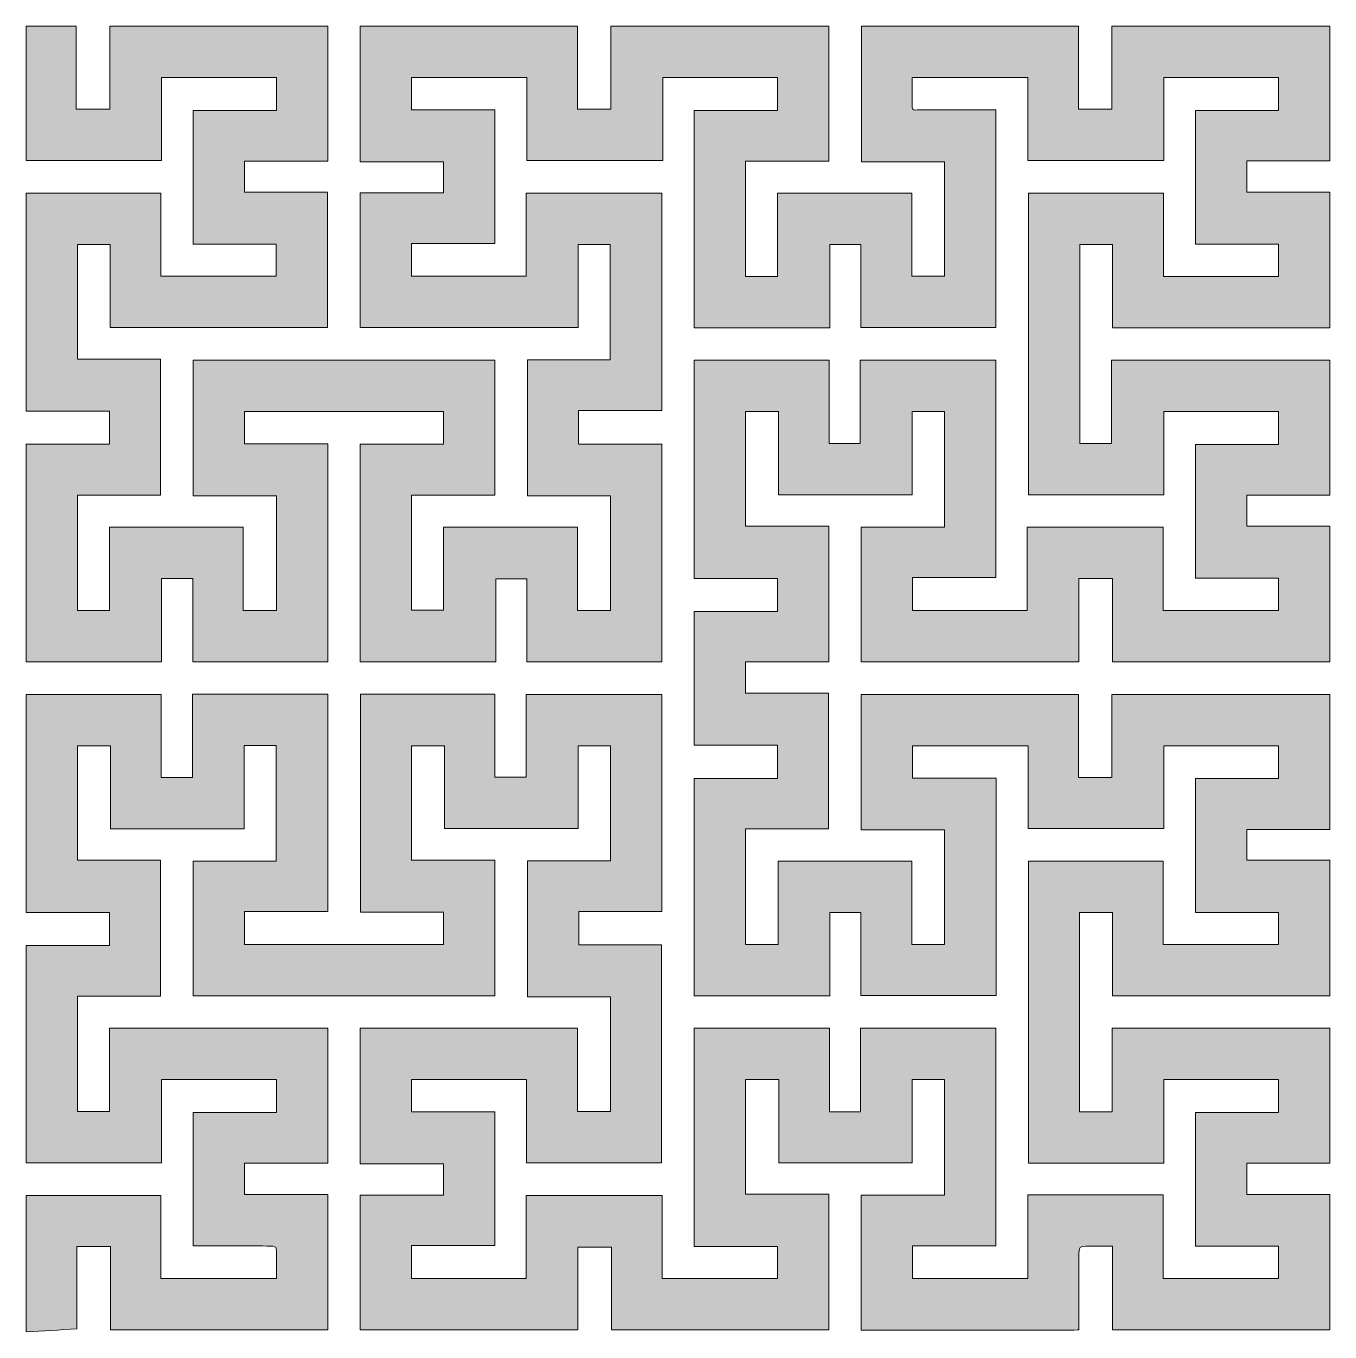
# Model space of a CAD drawing. Header units: inches. Extents: x 5.08 to 9.15, y -4.62 to -0.55.
import ezdxf

# ---------------------------------------------------------------- set-up
doc = ezdxf.new("R2010")
doc.units = ezdxf.units.IN
doc.header["$MEASUREMENT"] = 0
doc.layers.add('Layer 1', color=7, linetype='Continuous')

# ---------------------------------------------------------------- blocks, each defined once
blk = doc.blocks.new('block 2')
at = {"layer": 'Layer 1', "true_color": 0xffffff}
h = blk.add_hatch(color=7, dxfattribs=at)
h.dxf.hatch_style = 2
edge = h.paths.add_edge_path()
edge.add_spline(control_points=[(8.987, -4.453), (8.8662, -4.453), (8.7473, -4.453), (8.6268, -4.453), (8.6268, -4.3657), (8.6268, -4.2793), (8.6268, -4.1922), (8.4856, -4.1922), (8.3459, -4.1922), (8.2045, -4.1922), (8.2045, -4.2795), (8.2045, -4.3658), (8.2045, -4.4528), (8.0837, -4.4528), (7.9646, -4.4528), (7.8451, -4.4528), (7.8451, -4.4186), (7.8451, -4.3855), (7.8451, -4.3506), (7.9323, -4.3506), (8.0186, -4.3506), (8.1054, -4.3506), (8.1054, -4.1235), (8.1054, -3.8982), (8.1054, -3.6726), (7.9643, -3.6726), (7.8243, -3.6726), (7.6826, -3.6726), (7.6826, -3.7599), (7.6826, -3.8458), (7.6826, -3.9325), (7.6502, -3.9325), (7.6194, -3.9325), (7.5865, -3.9325), (7.5865, -3.8455), (7.5865, -3.7592), (7.5865, -3.6722), (7.4446, -3.6722), (7.305, -3.6722), (7.1646, -3.6722), (7.1646, -3.8989), (7.1646, -4.1248), (7.1646, -4.3529), (7.2516, -4.3529), (7.3379, -4.3529), (7.4242, -4.3529), (7.4242, -4.3878), (7.4242, -4.4202), (7.4242, -4.453), (7.3043, -4.453), (7.1856, -4.453), (7.0647, -4.453), (7.0647, -4.3659), (7.0647, -4.2796), (7.0647, -4.1938), (6.9223, -4.1938), (6.7821, -4.1938), (6.6403, -4.1938), (6.6403, -4.2811), (6.6403, -4.3669), (6.6403, -4.4527), (6.5202, -4.4527), (6.4016, -4.4527), (6.2831, -4.4527), (6.2831, -4.4184), (6.2831, -4.3853), (6.2831, -4.3502), (6.3704, -4.3502), (6.4567, -4.3502), (6.5424, -4.3502), (6.5424, -4.2101), (6.5424, -4.0721), (6.5424, -3.9325), (6.4553, -3.9325), (6.3694, -3.9325), (6.2831, -3.9325), (6.2831, -3.8982), (6.2831, -3.8657), (6.2831, -3.8322), (6.4027, -3.8322), (6.5213, -3.8322), (6.6421, -3.8322), (6.6421, -3.9194), (6.6421, -4.0058), (6.6421, -4.0925), (6.7836, -4.0925), (6.9228, -4.0925), (7.0626, -4.0925), (7.0626, -3.8659), (7.0626, -3.6402), (7.0626, -3.4126), (6.9757, -3.4126), (6.8899, -3.4126), (6.8045, -3.4126), (6.8045, -3.3771), (6.8045, -3.3435), (6.8045, -3.308), (6.8917, -3.308), (6.9775, -3.308), (7.0633, -3.308), (7.0633, -3.0813), (7.0633, -2.8566), (7.0633, -2.6315), (6.9223, -2.6315), (6.7822, -2.6315), (6.6403, -2.6315), (6.6403, -2.7186), (6.6403, -2.8044), (6.6403, -2.8899), (6.6071, -2.8899), (6.5758, -2.8899), (6.543, -2.8899), (6.543, -2.8027), (6.543, -2.7169), (6.543, -2.6311), (6.4022, -2.6311), (6.263, -2.6311), (6.1235, -2.6311), (6.1235, -2.8577), (6.1235, -3.0834), (6.1235, -3.3107), (6.2108, -3.3107), (6.2967, -3.3107), (6.3825, -3.3107), (6.3825, -3.3453), (6.3825, -3.3783), (6.3825, -3.4108), (6.1749, -3.4108), (5.9686, -3.4108), (5.7623, -3.4108), (5.7623, -3.3763), (5.7623, -3.3434), (5.7623, -3.3081), (5.8499, -3.3081), (5.9361, -3.3081), (6.022, -3.3081), (6.022, -3.0809), (6.022, -2.8562), (6.022, -2.631), (5.8811, -2.631), (5.7413, -2.631), (5.5998, -2.631), (5.5998, -2.7177), (5.5998, -2.8035), (5.5998, -2.89), (5.5667, -2.89), (5.5355, -2.89), (5.5025, -2.89), (5.5025, -2.8029), (5.5025, -2.7171), (5.5025, -2.6312), (5.3611, -2.6312), (5.2214, -2.6312), (5.0815, -2.6312), (5.0815, -2.858), (5.0815, -3.0838), (5.0815, -3.311), (5.1685, -3.311), (5.2544, -3.311), (5.3409, -3.311), (5.3409, -3.3459), (5.3409, -3.3794), (5.3409, -3.4147), (5.2535, -3.4147), (5.1672, -3.4147), (5.0817, -3.4147), (5.0817, -3.6419), (5.0817, -3.8671), (5.0817, -4.092), (5.2227, -4.092), (5.3623, -4.092), (5.5035, -4.092), (5.5035, -4.0048), (5.5035, -3.9189), (5.5035, -3.8325), (5.624, -3.8325), (5.743, -3.8325), (5.8621, -3.8325), (5.8621, -3.867), (5.8621, -3.9001), (5.8621, -3.9352), (5.7746, -3.9352), (5.6883, -3.9352), (5.6021, -3.9352), (5.6021, -4.0748), (5.6021, -4.2123), (5.6021, -4.3512), (5.6093, -4.3512), (5.6153, -4.3512), (5.6213, -4.3512), (5.6963, -4.3512), (5.7713, -4.351), (5.8463, -4.3515), (5.8515, -4.3515), (5.8611, -4.356), (5.8612, -4.3586), (5.8622, -4.39), (5.8618, -4.4214), (5.8618, -4.453), (5.7408, -4.453), (5.6222, -4.453), (5.5013, -4.453), (5.5013, -4.3658), (5.5013, -4.2795), (5.5013, -4.1934), (5.3598, -4.1934), (5.2206, -4.1934), (5.0813, -4.1934), (5.0813, -4.3355), (5.0813, -4.4764), (5.0813, -4.6192), (5.1339, -4.6161), (5.1856, -4.613), (5.2392, -4.6099), (5.2392, -4.5234), (5.2392, -4.4387), (5.2392, -4.3532), (5.2748, -4.3532), (5.3084, -4.3532), (5.344, -4.3532), (5.344, -4.4404), (5.344, -4.5267), (5.344, -4.6129), (5.5712, -4.6129), (5.7965, -4.6129), (6.0223, -4.6129), (6.0223, -4.472), (6.0223, -4.3323), (6.0223, -4.1906), (5.9352, -4.1906), (5.8489, -4.1906), (5.762, -4.1906), (5.762, -4.1574), (5.762, -4.1261), (5.762, -4.0927), (5.8495, -4.0927), (5.9358, -4.0927), (6.0221, -4.0927), (6.0221, -3.9514), (6.0221, -3.8122), (6.0221, -3.6722), (5.7954, -3.6722), (5.5696, -3.6722), (5.3415, -3.6722), (5.3415, -3.7595), (5.3415, -3.8457), (5.3415, -3.9324), (5.3067, -3.9324), (5.2742, -3.9324), (5.2417, -3.9324), (5.2417, -3.8122), (5.2417, -3.6932), (5.2417, -3.5726), (5.3288, -3.5726), (5.4146, -3.5726), (5.5008, -3.5726), (5.5008, -3.4308), (5.5008, -3.2906), (5.5008, -3.1487), (5.4137, -3.1487), (5.3278, -3.1487), (5.2414, -3.1487), (5.2414, -3.0284), (5.2414, -2.9099), (5.2414, -2.7914), (5.2759, -2.7914), (5.3094, -2.7914), (5.3444, -2.7914), (5.3444, -2.8785), (5.3444, -2.9644), (5.3444, -3.0503), (5.4836, -3.0503), (5.6211, -3.0503), (5.7608, -3.0503), (5.7608, -2.9632), (5.7608, -2.877), (5.7608, -2.7912), (5.7956, -2.7912), (5.8281, -2.7912), (5.8607, -2.7912), (5.8607, -2.9114), (5.8607, -3.0305), (5.8607, -3.1513), (5.7736, -3.1513), (5.6878, -3.1513), (5.602, -3.1513), (5.602, -3.2923), (5.602, -3.4314), (5.602, -3.5713), (5.9162, -3.5713), (6.2293, -3.5713), (6.543, -3.5713), (6.543, -3.4305), (6.543, -3.2907), (6.543, -3.1486), (6.4561, -3.1486), (6.3699, -3.1486), (6.283, -3.1486), (6.283, -3.0282), (6.283, -2.9101), (6.283, -2.7914), (6.3174, -2.7914), (6.3508, -2.7914), (6.3862, -2.7914), (6.3862, -2.8785), (6.3862, -2.9643), (6.3862, -3.05), (6.5256, -3.05), (6.6631, -3.05), (6.8025, -3.05), (6.8025, -2.9631), (6.8025, -2.8773), (6.8025, -2.7914), (6.8374, -2.7914), (6.8704, -2.7914), (6.9032, -2.7914), (6.9032, -2.9113), (6.9032, -3.0299), (6.9032, -3.1503), (6.8163, -3.1503), (6.7305, -3.1503), (6.6443, -3.1503), (6.6443, -3.2923), (6.6443, -3.4325), (6.6443, -3.5743), (6.7312, -3.5743), (6.817, -3.5743), (6.9033, -3.5743), (6.9033, -3.6945), (6.9033, -3.813), (6.9033, -3.932), (6.8688, -3.932), (6.8354, -3.932), (6.8005, -3.932), (6.8005, -3.8447), (6.8005, -3.7588), (6.8005, -3.6724), (6.5738, -3.6724), (6.3487, -3.6724), (6.123, -3.6724), (6.123, -3.8135), (6.123, -3.9533), (6.123, -4.0951), (6.2103, -4.0951), (6.2966, -4.0951), (6.3824, -4.0951), (6.3824, -4.1286), (6.3824, -4.1599), (6.3824, -4.193), (6.2953, -4.193), (6.2094, -4.193), (6.1229, -4.193), (6.1229, -4.334), (6.1229, -4.4732), (6.1229, -4.6132), (6.3492, -4.6132), (6.5746, -4.6132), (6.8019, -4.6132), (6.8019, -4.5271), (6.8019, -4.4412), (6.8019, -4.3549), (6.8378, -4.3549), (6.8717, -4.3549), (6.907, -4.3549), (6.907, -4.4418), (6.907, -4.5271), (6.907, -4.6129), (7.1335, -4.6129), (7.3587, -4.6129), (7.584, -4.6129), (7.584, -4.4717), (7.584, -4.3316), (7.584, -4.1901), (7.4967, -4.1901), (7.4108, -4.1901), (7.3246, -4.1901), (7.3246, -4.07), (7.3246, -3.9515), (7.3246, -3.8324), (7.3591, -3.8324), (7.3926, -3.8324), (7.428, -3.8324), (7.428, -3.9199), (7.428, -4.0062), (7.428, -4.0923), (7.5674, -4.0923), (7.7049, -4.0923), (7.8443, -4.0923), (7.8443, -4.0049), (7.8443, -3.9186), (7.8443, -3.8325), (7.8792, -3.8325), (7.9122, -3.8325), (7.9451, -3.8325), (7.9451, -3.9528), (7.9451, -4.0718), (7.9451, -4.1926), (7.8578, -4.1926), (7.7719, -4.1926), (7.6856, -4.1926), (7.6856, -4.334), (7.6856, -4.4735), (7.6856, -4.6139), (7.6935, -4.6139), (7.7002, -4.6139), (7.7068, -4.6139), (7.8974, -4.6139), (8.0879, -4.6141), (8.2785, -4.6137), (8.2901, -4.6137), (8.357, -4.6136), (8.3643, -4.613), (8.3643, -4.6066), (8.3643, -4.6006), (8.3643, -4.5947), (8.3643, -4.5247), (8.3643, -4.4547), (8.3643, -4.3847), (8.3643, -4.3523), (8.3643, -4.3523), (8.3967, -4.3523), (8.4203, -4.3523), (8.4439, -4.3523), (8.4692, -4.3523), (8.4692, -4.4412), (8.4692, -4.527), (8.4692, -4.6127), (8.6962, -4.6127), (8.9214, -4.6127), (9.1467, -4.6127), (9.1467, -4.4718), (9.1467, -4.332), (9.1467, -4.1906), (9.06, -4.1906), (8.9741, -4.1906), (8.8874, -4.1906), (8.8874, -4.1577), (8.8874, -4.1264), (8.8874, -4.0933), (8.9741, -4.0933), (9.0599, -4.0933), (9.1464, -4.0933), (9.1464, -3.9519), (9.1464, -3.8123), (9.1464, -3.6722), (8.92, -3.6722), (8.6948, -3.6722), (8.4674, -3.6722), (8.4674, -3.7594), (8.4674, -3.8457), (8.4674, -3.9325), (8.4327, -3.9325), (8.4002, -3.9325), (8.3665, -3.9325), (8.3665, -3.7252), (8.3665, -3.5189), (8.3665, -3.3117), (8.4005, -3.3117), (8.434, -3.3117), (8.4692, -3.3117), (8.4692, -3.3987), (8.4692, -3.4846), (8.4692, -3.571), (8.696, -3.571), (8.9212, -3.571), (9.1465, -3.571), (9.1465, -3.4301), (9.1465, -3.2903), (9.1465, -3.1486), (9.0597, -3.1486), (8.9739, -3.1486), (8.8874, -3.1486), (8.8874, -3.1159), (8.8874, -3.0851), (8.8874, -3.0524), (8.9742, -3.0524), (9.06, -3.0524), (9.1465, -3.0524), (9.1465, -2.9108), (9.1465, -2.7712), (9.1465, -2.6316), (8.9198, -2.6316), (8.6942, -2.6316), (8.4667, -2.6316), (8.4667, -2.7189), (8.4667, -2.8046), (8.4667, -2.8904), (8.4317, -2.8904), (8.3986, -2.8904), (8.3633, -2.8904), (8.3633, -2.8033), (8.3633, -2.717), (8.3633, -2.6315), (8.1359, -2.6315), (7.9107, -2.6315), (7.6855, -2.6315), (7.6855, -2.7725), (7.6855, -2.9122), (7.6855, -3.0541), (7.7729, -3.0541), (7.8592, -3.0541), (7.9454, -3.0541), (7.9454, -3.1743), (7.9454, -3.2924), (7.9454, -3.4114), (7.9113, -3.4114), (7.8782, -3.4114), (7.8429, -3.4114), (7.8429, -3.3242), (7.8429, -3.2379), (7.8429, -3.1515), (7.7032, -3.1515), (7.5657, -3.1515), (7.4264, -3.1515), (7.4264, -3.2382), (7.4264, -3.3241), (7.4264, -3.4109), (7.3914, -3.4109), (7.358, -3.4109), (7.325, -3.4109), (7.325, -3.2903), (7.325, -3.1712), (7.325, -3.0506), (7.4122, -3.0506), (7.498, -3.0506), (7.5838, -3.0506), (7.5838, -2.9089), (7.5838, -2.7688), (7.5838, -2.6271), (7.4963, -2.6271), (7.4105, -2.6271), (7.3249, -2.6271), (7.3249, -2.5941), (7.3249, -2.5627), (7.3249, -2.5301), (7.412, -2.5301), (7.4979, -2.5301), (7.5841, -2.5301), (7.5841, -2.3886), (7.5841, -2.2484), (7.5841, -2.1069), (7.4969, -2.1069), (7.411, -2.1069), (7.3245, -2.1069), (7.3245, -1.9869), (7.3245, -1.8683), (7.3245, -1.749), (7.3589, -1.749), (7.3923, -1.749), (7.4277, -1.749), (7.4277, -1.8364), (7.4277, -1.9227), (7.4277, -2.0091), (7.5671, -2.0091), (7.7047, -2.0091), (7.8441, -2.0091), (7.8441, -1.9218), (7.8441, -1.8355), (7.8441, -1.749), (7.879, -1.749), (7.912, -1.749), (7.9452, -1.749), (7.9452, -1.8693), (7.9452, -1.9883), (7.9452, -2.1097), (7.8577, -2.1097), (7.7714, -2.1097), (7.6855, -2.1097), (7.6855, -2.2512), (7.6855, -2.3904), (7.6855, -2.5297), (7.912, -2.5297), (8.1373, -2.5297), (8.3644, -2.5297), (8.3644, -2.443), (8.3644, -2.3572), (8.3644, -2.2702), (8.3996, -2.2702), (8.433, -2.2702), (8.4689, -2.2702), (8.4689, -2.3573), (8.4689, -2.4435), (8.4689, -2.5293), (8.6965, -2.5293), (8.9217, -2.5293), (9.1465, -2.5293), (9.1465, -2.3881), (9.1465, -2.2484), (9.1465, -2.107), (9.0597, -2.107), (8.9738, -2.107), (8.8877, -2.107), (8.8877, -2.0742), (8.8877, -2.0429), (8.8877, -2.0101), (8.9747, -2.0101), (9.0605, -2.0101), (9.1465, -2.0101), (9.1465, -1.8688), (9.1465, -1.7291), (9.1465, -1.589), (8.9196, -1.589), (8.6939, -1.589), (8.4662, -1.589), (8.4662, -1.6765), (8.4662, -1.7628), (8.4662, -1.8488), (8.4319, -1.8488), (8.3994, -1.8488), (8.3666, -1.8488), (8.3666, -1.6412), (8.3666, -1.4349), (8.3666, -1.2282), (8.401, -1.2282), (8.434, -1.2282), (8.4694, -1.2282), (8.4694, -1.3154), (8.4694, -1.4017), (8.4694, -1.488), (8.6965, -1.488), (8.9213, -1.488), (9.1468, -1.488), (9.1468, -1.3472), (9.1468, -1.2074), (9.1468, -1.0657), (9.0602, -1.0657), (8.9743, -1.0657), (8.8875, -1.0657), (8.8875, -1.0325), (8.8875, -1.0011), (8.8875, -0.9674), (8.9744, -0.9674), (9.0607, -0.9674), (9.1462, -0.9674), (9.1462, -0.8259), (9.1462, -0.6868), (9.1462, -0.5479), (8.9196, -0.5479), (8.6944, -0.5479), (8.4673, -0.5479), (8.4673, -0.6349), (8.4673, -0.7207), (8.4673, -0.8067), (8.4319, -0.8067), (8.3984, -0.8067), (8.3633, -0.8067), (8.3633, -0.7198), (8.3633, -0.6339), (8.3633, -0.5478), (8.1365, -0.5478), (7.9112, -0.5478), (7.6858, -0.5478), (7.6858, -0.6889), (7.6858, -0.829), (7.6858, -0.9707), (7.7731, -0.9707), (7.859, -0.9707), (7.9451, -0.9707), (7.9451, -1.0906), (7.9451, -1.2091), (7.9451, -1.3277), (7.9106, -1.3277), (7.8776, -1.3277), (7.843, -1.3277), (7.843, -1.2407), (7.843, -1.1548), (7.843, -1.0682), (7.7033, -1.0682), (7.5652, -1.0682), (7.4248, -1.0682), (7.4248, -1.1551), (7.4248, -1.2414), (7.4248, -1.3278), (7.39, -1.3278), (7.3575, -1.3278), (7.3246, -1.3278), (7.3246, -1.208), (7.3246, -1.0894), (7.3246, -0.9684), (7.4117, -0.9684), (7.498, -0.9684), (7.5844, -0.9684), (7.5844, -0.8269), (7.5844, -0.6876), (7.5844, -0.5477), (7.3577, -0.5477), (7.1319, -0.5477), (6.9043, -0.5477), (6.9043, -0.6345), (6.9043, -0.7203), (6.9043, -0.8065), (6.869, -0.8065), (6.8356, -0.8065), (6.8003, -0.8065), (6.8003, -0.7194), (6.8003, -0.6336), (6.8003, -0.5475), (6.5736, -0.5475), (6.3488, -0.5475), (6.1233, -0.5475), (6.1233, -0.6885), (6.1233, -0.8288), (6.1233, -0.9705), (6.2104, -0.9705), (6.2963, -0.9705), (6.3824, -0.9705), (6.3824, -1.0032), (6.3824, -1.0344), (6.3824, -1.0672), (6.2953, -1.0672), (6.2095, -1.0672), (6.1234, -1.0672), (6.1234, -1.2085), (6.1234, -1.3481), (6.1234, -1.4877), (6.35, -1.4877), (6.5753, -1.4877), (6.8022, -1.4877), (6.8022, -1.4007), (6.8022, -1.3148), (6.8022, -1.2283), (6.8369, -1.2283), (6.8699, -1.2283), (6.903, -1.2283), (6.903, -1.3483), (6.903, -1.4674), (6.903, -1.588), (6.8159, -1.588), (6.73, -1.588), (6.6445, -1.588), (6.6445, -1.7298), (6.6445, -1.87), (6.6445, -2.012), (6.7316, -2.012), (6.8174, -2.012), (6.9031, -2.012), (6.9031, -2.1323), (6.9031, -2.2509), (6.9031, -2.3698), (6.8689, -2.3698), (6.8358, -2.3698), (6.8005, -2.3698), (6.8005, -2.2827), (6.8005, -2.1965), (6.8005, -2.1104), (6.6604, -2.1104), (6.5225, -2.1104), (6.3831, -2.1104), (6.3831, -2.1977), (6.3831, -2.2836), (6.3831, -2.3692), (6.3488, -2.3692), (6.3159, -2.3692), (6.2832, -2.3692), (6.2832, -2.2492), (6.2832, -2.1306), (6.2832, -2.01), (6.3706, -2.01), (6.4569, -2.01), (6.5424, -2.01), (6.5424, -1.8682), (6.5424, -1.7286), (6.5424, -1.5892), (6.2281, -1.5892), (5.9151, -1.5892), (5.6021, -1.5892), (5.6021, -1.7303), (5.6021, -1.87), (5.6021, -2.0119), (5.6895, -2.0119), (5.7758, -2.0119), (5.8619, -2.0119), (5.8619, -2.1326), (5.8619, -2.2511), (5.8619, -2.3694), (5.827, -2.3694), (5.7934, -2.3694), (5.7581, -2.3694), (5.7581, -2.2824), (5.7581, -2.1965), (5.7581, -2.11), (5.619, -2.11), (5.4815, -2.11), (5.3417, -2.11), (5.3417, -2.1972), (5.3417, -2.2834), (5.3417, -2.3697), (5.3068, -2.3697), (5.2743, -2.3697), (5.2414, -2.3697), (5.2414, -2.2497), (5.2414, -2.1306), (5.2414, -2.01), (5.3282, -2.01), (5.4141, -2.01), (5.5008, -2.01), (5.5008, -1.8683), (5.5008, -1.7281), (5.5008, -1.5864), (5.4137, -1.5864), (5.3278, -1.5864), (5.2417, -1.5864), (5.2417, -1.4658), (5.2417, -1.3468), (5.2417, -1.2283), (5.2762, -1.2283), (5.3093, -1.2283), (5.3437, -1.2283), (5.3437, -1.3151), (5.3437, -1.4011), (5.3437, -1.4877), (5.5701, -1.4877), (5.7953, -1.4877), (6.021, -1.4877), (6.021, -1.3468), (6.021, -1.2071), (6.021, -1.0653), (5.9341, -1.0653), (5.8484, -1.0653), (5.762, -1.0653), (5.762, -1.0323), (5.762, -1.0015), (5.762, -0.9685), (5.8495, -0.9685), (5.9358, -0.9685), (6.0222, -0.9685), (6.0222, -0.8271), (6.0222, -0.6878), (6.0222, -0.5477), (5.7954, -0.5477), (5.5696, -0.5477), (5.3419, -0.5477), (5.3419, -0.6344), (5.3419, -0.7202), (5.3419, -0.8065), (5.3066, -0.8065), (5.2731, -0.8065), (5.2378, -0.8065), (5.2378, -0.7193), (5.2378, -0.6335), (5.2378, -0.5478), (5.1844, -0.5478), (5.133, -0.5478), (5.0813, -0.5478), (5.0813, -0.6881), (5.0813, -0.8272), (5.0813, -0.9668), (5.222, -0.9668), (5.3617, -0.9668), (5.5032, -0.9668), (5.5032, -0.8801), (5.5032, -0.7943), (5.5032, -0.7081), (5.624, -0.7081), (5.7429, -0.7081), (5.862, -0.7081), (5.862, -0.7424), (5.862, -0.7755), (5.862, -0.8106), (5.7746, -0.8106), (5.6884, -0.8106), (5.6021, -0.8106), (5.6021, -0.9503), (5.6021, -1.0877), (5.6021, -1.2271), (5.6891, -1.2271), (5.7749, -1.2271), (5.8605, -1.2271), (5.8605, -1.262), (5.8605, -1.2949), (5.8605, -1.3275), (5.7404, -1.3275), (5.6218, -1.3275), (5.5016, -1.3275), (5.5016, -1.2401), (5.5016, -1.1542), (5.5016, -1.0687), (5.3602, -1.0687), (5.2206, -1.0687), (5.0813, -1.0687), (5.0813, -1.2954), (5.0813, -1.5208), (5.0813, -1.7485), (5.1683, -1.7485), (5.2545, -1.7485), (5.3408, -1.7485), (5.3408, -1.7838), (5.3408, -1.8168), (5.3408, -1.8514), (5.2537, -1.8514), (5.1679, -1.8514), (5.0817, -1.8514), (5.0817, -2.0787), (5.0817, -2.3044), (5.0817, -2.5293), (5.2228, -2.5293), (5.3625, -2.5293), (5.5038, -2.5293), (5.5038, -2.4421), (5.5038, -2.3563), (5.5038, -2.2703), (5.5367, -2.2703), (5.568, -2.2703), (5.6007, -2.2703), (5.6007, -2.3574), (5.6007, -2.4433), (5.6007, -2.5298), (5.7419, -2.5298), (5.8816, -2.5298), (6.022, -2.5298), (6.022, -2.3032), (6.022, -2.0775), (6.022, -1.8499), (5.9346, -1.8499), (5.8482, -1.8499), (5.7623, -1.8499), (5.7623, -1.815), (5.7623, -1.782), (5.7623, -1.749), (5.97, -1.749), (6.1763, -1.749), (6.3828, -1.749), (6.3828, -1.7834), (6.3828, -1.8165), (6.3828, -1.8511), (6.2961, -1.8511), (6.2102, -1.8511), (6.1233, -1.8511), (6.1233, -2.0782), (6.1233, -2.3039), (6.1233, -2.5297), (6.2643, -2.5297), (6.404, -2.5297), (6.5462, -2.5297), (6.5462, -2.4425), (6.5462, -2.3562), (6.5462, -2.2705), (6.5794, -2.2705), (6.6101, -2.2705), (6.6426, -2.2705), (6.6426, -2.3579), (6.6426, -2.4438), (6.6426, -2.5294), (6.784, -2.5294), (6.9237, -2.5294), (7.0633, -2.5294), (7.0633, -2.3028), (7.0633, -2.0775), (7.0633, -1.8506), (6.9766, -1.8506), (6.8907, -1.8506), (6.8041, -1.8506), (6.8041, -1.8155), (6.8041, -1.7819), (6.8041, -1.7466), (6.8908, -1.7466), (6.9766, -1.7466), (7.0633, -1.7466), (7.0633, -1.5196), (7.0633, -1.2943), (7.0633, -1.0685), (6.9225, -1.0685), (6.7824, -1.0685), (6.6406, -1.0685), (6.6406, -1.1555), (6.6406, -1.2413), (6.6406, -1.3276), (6.5205, -1.3276), (6.402, -1.3276), (6.2834, -1.3276), (6.2834, -1.2932), (6.2834, -1.2602), (6.2834, -1.2255), (6.3705, -1.2255), (6.4564, -1.2255), (6.543, -1.2255), (6.543, -1.0862), (6.543, -0.9486), (6.543, -0.8086), (6.4562, -0.8086), (6.3699, -0.8086), (6.2829, -0.8086), (6.2829, -0.7738), (6.2829, -0.7413), (6.2829, -0.708), (6.4028, -0.708), (6.5219, -0.708), (6.6428, -0.708), (6.6428, -0.7951), (6.6428, -0.8809), (6.6428, -0.9665), (6.7849, -0.9665), (6.9251, -0.9665), (7.0671, -0.9665), (7.0671, -0.8794), (7.0671, -0.7936), (7.0671, -0.7082), (7.1874, -0.7082), (7.3059, -0.7082), (7.4239, -0.7082), (7.4239, -0.7427), (7.4239, -0.7757), (7.4239, -0.8104), (7.3367, -0.8104), (7.2509, -0.8104), (7.1649, -0.8104), (7.1649, -1.0373), (7.1649, -1.2625), (7.1649, -1.4881), (7.3059, -1.4881), (7.4457, -1.4881), (7.5873, -1.4881), (7.5873, -1.4009), (7.5873, -1.3146), (7.5873, -1.2286), (7.6205, -1.2286), (7.6518, -1.2286), (7.6844, -1.2286), (7.6844, -1.3157), (7.6844, -1.4016), (7.6844, -1.4878), (7.8255, -1.4878), (7.9653, -1.4878), (8.1056, -1.4878), (8.1056, -1.2615), (8.1056, -1.0362), (8.1056, -0.809), (8.0937, -0.809), (8.0827, -0.809), (8.0717, -0.809), (8.0012, -0.809), (7.9306, -0.809), (7.8601, -0.8088), (7.8536, -0.8088), (7.8443, -0.812), (7.8443, -0.7999), (7.8443, -0.7695), (7.8443, -0.7391), (7.8443, -0.7079), (7.965, -0.7079), (8.0841, -0.7079), (8.2048, -0.7079), (8.2048, -0.7949), (8.2048, -0.8807), (8.2048, -0.9666), (8.3468, -0.9666), (8.487, -0.9666), (8.6292, -0.9666), (8.6292, -0.8797), (8.6292, -0.7939), (8.6292, -0.7081), (8.7497, -0.7081), (8.8682, -0.7081), (8.9865, -0.7081), (8.9865, -0.7425), (8.9865, -0.7755), (8.9865, -0.8104), (8.8995, -0.8104), (8.8137, -0.8104), (8.728, -0.8104), (8.728, -0.9501), (8.728, -1.0879), (8.728, -1.2276), (8.8153, -1.2276), (8.9011, -1.2276), (8.9866, -1.2276), (8.9866, -1.2621), (8.9866, -1.2947), (8.9866, -1.328), (8.867, -1.328), (8.7483, -1.328), (8.6275, -1.328), (8.6275, -1.2408), (8.6275, -1.1546), (8.6275, -1.0679), (8.4859, -1.0679), (8.3466, -1.0679), (8.2068, -1.0679), (8.2068, -1.3821), (8.2068, -1.6956), (8.2068, -2.0088), (8.3478, -2.0088), (8.4875, -2.0088), (8.6289, -2.0088), (8.6289, -1.9217), (8.6289, -1.8358), (8.6289, -1.749), (8.7492, -1.749), (8.8677, -1.749), (8.9862, -1.749), (8.9862, -1.7836), (8.9862, -1.8171), (8.9862, -1.8517), (8.8993, -1.8517), (8.8139, -1.8517), (8.7277, -1.8517), (8.7277, -1.9908), (8.7277, -2.1287), (8.7277, -2.2684), (8.8147, -2.2684), (8.9005, -2.2684), (8.9866, -2.2684), (8.9866, -2.3032), (8.9866, -2.3363), (8.9866, -2.3693), (8.8665, -2.3693), (8.7475, -2.3693), (8.6269, -2.3693), (8.6269, -2.2821), (8.6269, -2.1962), (8.6269, -2.1102), (8.485, -2.1102), (8.3448, -2.1102), (8.2033, -2.1102), (8.2033, -2.1974), (8.2033, -2.2833), (8.2033, -2.3698), (8.0833, -2.3698), (7.9647, -2.3698), (7.8454, -2.3698), (7.8454, -2.3355), (7.8454, -2.302), (7.8454, -2.2666), (7.9328, -2.2666), (8.0191, -2.2666), (8.1051, -2.2666), (8.1051, -2.0395), (8.1051, -1.8143), (8.1051, -1.589), (7.9641, -1.589), (7.8244, -1.589), (7.6825, -1.589), (7.6825, -1.6764), (7.6825, -1.7627), (7.6825, -1.849), (7.6496, -1.849), (7.6187, -1.849), (7.5858, -1.849), (7.5858, -1.7615), (7.5858, -1.6752), (7.5858, -1.5891), (7.444, -1.5891), (7.3043, -1.5891), (7.1649, -1.5891), (7.1649, -1.8162), (7.1649, -2.0419), (7.1649, -2.2696), (7.252, -2.2696), (7.3378, -2.2696), (7.4242, -2.2696), (7.4242, -2.3044), (7.4242, -2.3374), (7.4242, -2.3728), (7.3369, -2.3728), (7.2507, -2.3728), (7.1649, -2.3728), (7.1649, -2.5127), (7.1649, -2.6501), (7.1649, -2.7895), (7.2518, -2.7895), (7.3377, -2.7895), (7.4241, -2.7895), (7.4241, -2.8248), (7.4241, -2.8583), (7.4241, -2.8935), (7.337, -2.8935), (7.2512, -2.8935), (7.1647, -2.8935), (7.1647, -3.1204), (7.1647, -3.3456), (7.1647, -3.5709), (7.3059, -3.5709), (7.446, -3.5709), (7.5876, -3.5709), (7.5876, -3.4837), (7.5876, -3.3978), (7.5876, -3.3118), (7.6203, -3.3118), (7.6516, -3.3118), (7.6841, -3.3118), (7.6841, -3.3988), (7.6841, -3.4847), (7.6841, -3.5707), (7.8255, -3.5707), (7.9656, -3.5707), (8.1057, -3.5707), (8.1057, -3.3442), (8.1057, -3.1193), (8.1057, -2.8922), (8.0187, -2.8922), (7.9323, -2.8922), (7.8456, -2.8922), (7.8456, -2.857), (7.8456, -2.824), (7.8456, -2.7914), (7.966, -2.7914), (8.0852, -2.7914), (8.2062, -2.7914), (8.2062, -2.8785), (8.2062, -2.9643), (8.2062, -3.05), (8.3478, -3.05), (8.4875, -3.05), (8.6292, -3.05), (8.6292, -2.9631), (8.6292, -2.8773), (8.6292, -2.7914), (8.7497, -2.7914), (8.8682, -2.7914), (8.9865, -2.7914), (8.9865, -2.8257), (8.9865, -2.8588), (8.9865, -2.8937), (8.8996, -2.8937), (8.8138, -2.8937), (8.7276, -2.8937), (8.7276, -3.0335), (8.7276, -3.1714), (8.7276, -3.311), (8.8145, -3.311), (8.9004, -3.311), (8.9862, -3.311), (8.9862, -3.3455), (8.9862, -3.3784), (8.9862, -3.4114), (8.8661, -3.4114), (8.7474, -3.4114), (8.6267, -3.4114), (8.6267, -3.3241), (8.6267, -3.2378), (8.6267, -3.1515), (8.4855, -3.1515), (8.3463, -3.1515), (8.207, -3.1515), (8.207, -3.4657), (8.207, -3.7791), (8.207, -4.0926), (8.3479, -4.0926), (8.4872, -4.0926), (8.6288, -4.0926), (8.6288, -4.0056), (8.6288, -3.9193), (8.6288, -3.8325), (8.7496, -3.8325), (8.868, -3.8325), (8.9866, -3.8325), (8.9866, -3.8669), (8.9866, -3.9), (8.9866, -3.9348), (8.8997, -3.9348), (8.8139, -3.9348), (8.7279, -3.9348), (8.7279, -4.0745), (8.7279, -4.2124), (8.7279, -4.3521), (8.815, -4.3521), (8.9008, -4.3521), (8.987, -4.3521), (8.987, -4.3866), (8.987, -4.4192), (8.987, -4.453)], knot_values=[0, 0, 0, 0, 1, 1, 1, 2, 2, 2, 3, 3, 3, 4, 4, 4, 5, 5, 5, 6, 6, 6, 7, 7, 7, 8, 8, 8, 9, 9, 9, 10, 10, 10, 11, 11, 11, 12, 12, 12, 13, 13, 13, 14, 14, 14, 15, 15, 15, 16, 16, 16, 17, 17, 17, 18, 18, 18, 19, 19, 19, 20, 20, 20, 21, 21, 21, 22, 22, 22, 23, 23, 23, 24, 24, 24, 25, 25, 25, 26, 26, 26, 27, 27, 27, 28, 28, 28, 29, 29, 29, 30, 30, 30, 31, 31, 31, 32, 32, 32, 33, 33, 33, 34, 34, 34, 35, 35, 35, 36, 36, 36, 37, 37, 37, 38, 38, 38, 39, 39, 39, 40, 40, 40, 41, 41, 41, 42, 42, 42, 43, 43, 43, 44, 44, 44, 45, 45, 45, 46, 46, 46, 47, 47, 47, 48, 48, 48, 49, 49, 49, 50, 50, 50, 51, 51, 51, 52, 52, 52, 53, 53, 53, 54, 54, 54, 55, 55, 55, 56, 56, 56, 57, 57, 57, 58, 58, 58, 59, 59, 59, 60, 60, 60, 61, 61, 61, 62, 62, 62, 63, 63, 63, 64, 64, 64, 65, 65, 65, 66, 66, 66, 67, 67, 67, 68, 68, 68, 69, 69, 69, 70, 70, 70, 71, 71, 71, 72, 72, 72, 73, 73, 73, 74, 74, 74, 75, 75, 75, 76, 76, 76, 77, 77, 77, 78, 78, 78, 79, 79, 79, 80, 80, 80, 81, 81, 81, 82, 82, 82, 83, 83, 83, 84, 84, 84, 85, 85, 85, 86, 86, 86, 87, 87, 87, 88, 88, 88, 89, 89, 89, 90, 90, 90, 91, 91, 91, 92, 92, 92, 93, 93, 93, 94, 94, 94, 95, 95, 95, 96, 96, 96, 97, 97, 97, 98, 98, 98, 99, 99, 99, 100, 100, 100, 101, 101, 101, 102, 102, 102, 103, 103, 103, 104, 104, 104, 105, 105, 105, 106, 106, 106, 107, 107, 107, 108, 108, 108, 109, 109, 109, 110, 110, 110, 111, 111, 111, 112, 112, 112, 113, 113, 113, 114, 114, 114, 115, 115, 115, 116, 116, 116, 117, 117, 117, 118, 118, 118, 119, 119, 119, 120, 120, 120, 121, 121, 121, 122, 122, 122, 123, 123, 123, 124, 124, 124, 125, 125, 125, 126, 126, 126, 127, 127, 127, 128, 128, 128, 129, 129, 129, 130, 130, 130, 131, 131, 131, 132, 132, 132, 133, 133, 133, 134, 134, 134, 135, 135, 135, 136, 136, 136, 137, 137, 137, 138, 138, 138, 139, 139, 139, 140, 140, 140, 141, 141, 141, 142, 142, 142, 143, 143, 143, 144, 144, 144, 145, 145, 145, 146, 146, 146, 147, 147, 147, 148, 148, 148, 149, 149, 149, 150, 150, 150, 151, 151, 151, 152, 152, 152, 153, 153, 153, 154, 154, 154, 155, 155, 155, 156, 156, 156, 157, 157, 157, 158, 158, 158, 159, 159, 159, 160, 160, 160, 161, 161, 161, 162, 162, 162, 163, 163, 163, 164, 164, 164, 165, 165, 165, 166, 166, 166, 167, 167, 167, 168, 168, 168, 169, 169, 169, 170, 170, 170, 171, 171, 171, 172, 172, 172, 173, 173, 173, 174, 174, 174, 175, 175, 175, 176, 176, 176, 177, 177, 177, 178, 178, 178, 179, 179, 179, 180, 180, 180, 181, 181, 181, 182, 182, 182, 183, 183, 183, 184, 184, 184, 185, 185, 185, 186, 186, 186, 187, 187, 187, 188, 188, 188, 189, 189, 189, 190, 190, 190, 191, 191, 191, 192, 192, 192, 193, 193, 193, 194, 194, 194, 195, 195, 195, 196, 196, 196, 197, 197, 197, 198, 198, 198, 199, 199, 199, 200, 200, 200, 201, 201, 201, 202, 202, 202, 203, 203, 203, 204, 204, 204, 205, 205, 205, 206, 206, 206, 207, 207, 207, 208, 208, 208, 209, 209, 209, 210, 210, 210, 211, 211, 211, 212, 212, 212, 213, 213, 213, 214, 214, 214, 215, 215, 215, 216, 216, 216, 217, 217, 217, 218, 218, 218, 219, 219, 219, 220, 220, 220, 221, 221, 221, 222, 222, 222, 223, 223, 223, 224, 224, 224, 225, 225, 225, 226, 226, 226, 227, 227, 227, 228, 228, 228, 229, 229, 229, 230, 230, 230, 231, 231, 231, 232, 232, 232, 233, 233, 233, 234, 234, 234, 235, 235, 235, 236, 236, 236, 237, 237, 237, 238, 238, 238, 239, 239, 239, 240, 240, 240, 241, 241, 241, 242, 242, 242, 243, 243, 243, 244, 244, 244, 245, 245, 245, 246, 246, 246, 247, 247, 247, 248, 248, 248, 249, 249, 249, 250, 250, 250, 251, 251, 251, 252, 252, 252, 253, 253, 253, 254, 254, 254, 255, 255, 255, 256, 256, 256, 257, 257, 257, 258, 258, 258, 259, 259, 259, 260, 260, 260, 261, 261, 261, 262, 262, 262, 263, 263, 263, 264, 264, 264, 265, 265, 265, 266, 266, 266, 267, 267, 267, 268, 268, 268, 269, 269, 269, 270, 270, 270, 271, 271, 271, 272, 272, 272, 273, 273, 273, 274, 274, 274, 275, 275, 275, 276, 276, 276, 277, 277, 277, 278, 278, 278, 279, 279, 279, 280, 280, 280, 281, 281, 281, 282, 282, 282, 283, 283, 283, 284, 284, 284, 285, 285, 285, 286, 286, 286, 287, 287, 287, 288, 288, 288, 289, 289, 289, 290, 290, 290, 291, 291, 291, 292, 292, 292, 293, 293, 293, 294, 294, 294, 295, 295, 295, 296, 296, 296, 297, 297, 297, 298, 298, 298, 299, 299, 299, 300, 300, 300, 301, 301, 301, 302, 302, 302, 303, 303, 303, 304, 304, 304, 305, 305, 305, 306, 306, 306, 307, 307, 307, 308, 308, 308, 309, 309, 309, 310, 310, 310, 311, 311, 311, 312, 312, 312, 313, 313, 313, 314, 314, 314, 315, 315, 315, 316, 316, 316, 317, 317, 317, 318, 318, 318, 319, 319, 319, 320, 320, 320, 321, 321, 321, 322, 322, 322, 323, 323, 323, 324, 324, 324, 325, 325, 325, 326, 326, 326, 327, 327, 327, 328, 328, 328, 329, 329, 329, 330, 330, 330, 331, 331, 331, 332, 332, 332, 333, 333, 333, 334, 334, 334, 335, 335, 335, 336, 336, 336, 337, 337, 337, 338, 338, 338, 339, 339, 339, 340, 340, 340, 341, 341, 341, 342, 342, 342, 343, 343, 343, 344, 344, 344, 345, 345, 345, 346, 346, 346, 347, 347, 347, 348, 348, 348, 349, 349, 349, 350, 350, 350, 351, 351, 351, 352, 352, 352, 353, 353, 353, 354, 354, 354, 355, 355, 355, 356, 356, 356, 357, 357, 357, 358, 358, 358, 359, 359, 359, 360, 360, 360, 361, 361, 361, 362, 362, 362, 363, 363, 363, 364, 364, 364, 365, 365, 365, 366, 366, 366, 367, 367, 367, 368, 368, 368, 369, 369, 369, 370, 370, 370, 371, 371, 371, 372, 372, 372, 373, 373, 373, 374, 374, 374, 375, 375, 375, 376, 376, 376, 377, 377, 377, 378, 378, 378, 379, 379, 379, 380, 380, 380, 381, 381, 381, 382, 382, 382, 383, 383, 383, 384, 384, 384, 385, 385, 385, 386, 386, 386, 387, 387, 387, 388, 388, 388, 389, 389, 389, 390, 390, 390, 391, 391, 391, 392, 392, 392, 393, 393, 393, 394, 394, 394, 395, 395, 395, 396, 396, 396, 397, 397, 397, 398, 398, 398, 399, 399, 399, 400, 400, 400, 401, 401, 401, 402, 402, 402, 403, 403, 403, 404, 404, 404, 405, 405, 405, 406, 406, 406, 407, 407, 407, 408, 408, 408, 409, 409, 409, 410, 410, 410, 411, 411, 411, 412, 412, 412, 413, 413, 413, 414, 414, 414, 415, 415, 415, 416, 416, 416, 417, 417, 417, 418, 418, 418, 419, 419, 419, 420, 420, 420, 420], degree=3, periodic=1)
at = {"layer": 'Layer 1', "lineweight": 0}
blk.add_open_spline([(8.987, -4.453), (8.8662, -4.453), (8.7473, -4.453), (8.6268, -4.453), (8.6268, -4.3657), (8.6268, -4.2793), (8.6268, -4.1922), (8.4856, -4.1922), (8.3459, -4.1922), (8.2045, -4.1922), (8.2045, -4.2795), (8.2045, -4.3658), (8.2045, -4.4528), (8.0837, -4.4528), (7.9646, -4.4528), (7.8451, -4.4528), (7.8451, -4.4186), (7.8451, -4.3855), (7.8451, -4.3506), (7.9323, -4.3506), (8.0186, -4.3506), (8.1054, -4.3506), (8.1054, -4.1235), (8.1054, -3.8982), (8.1054, -3.6726), (7.9643, -3.6726), (7.8243, -3.6726), (7.6826, -3.6726), (7.6826, -3.7599), (7.6826, -3.8458), (7.6826, -3.9325), (7.6502, -3.9325), (7.6194, -3.9325), (7.5865, -3.9325), (7.5865, -3.8455), (7.5865, -3.7592), (7.5865, -3.6722), (7.4446, -3.6722), (7.305, -3.6722), (7.1646, -3.6722), (7.1646, -3.8989), (7.1646, -4.1248), (7.1646, -4.3529), (7.2516, -4.3529), (7.3379, -4.3529), (7.4242, -4.3529), (7.4242, -4.3878), (7.4242, -4.4202), (7.4242, -4.453), (7.3043, -4.453), (7.1856, -4.453), (7.0647, -4.453), (7.0647, -4.3659), (7.0647, -4.2796), (7.0647, -4.1938), (6.9223, -4.1938), (6.7821, -4.1938), (6.6403, -4.1938), (6.6403, -4.2811), (6.6403, -4.3669), (6.6403, -4.4527), (6.5202, -4.4527), (6.4016, -4.4527), (6.2831, -4.4527), (6.2831, -4.4184), (6.2831, -4.3853), (6.2831, -4.3502), (6.3704, -4.3502), (6.4567, -4.3502), (6.5424, -4.3502), (6.5424, -4.2101), (6.5424, -4.0721), (6.5424, -3.9325), (6.4553, -3.9325), (6.3694, -3.9325), (6.2831, -3.9325), (6.2831, -3.8982), (6.2831, -3.8657), (6.2831, -3.8322), (6.4027, -3.8322), (6.5213, -3.8322), (6.6421, -3.8322), (6.6421, -3.9194), (6.6421, -4.0058), (6.6421, -4.0925), (6.7836, -4.0925), (6.9228, -4.0925), (7.0626, -4.0925), (7.0626, -3.8659), (7.0626, -3.6402), (7.0626, -3.4126), (6.9757, -3.4126), (6.8899, -3.4126), (6.8045, -3.4126), (6.8045, -3.3771), (6.8045, -3.3435), (6.8045, -3.308), (6.8917, -3.308), (6.9775, -3.308), (7.0633, -3.308), (7.0633, -3.0813), (7.0633, -2.8566), (7.0633, -2.6315), (6.9223, -2.6315), (6.7822, -2.6315), (6.6403, -2.6315), (6.6403, -2.7186), (6.6403, -2.8044), (6.6403, -2.8899), (6.6071, -2.8899), (6.5758, -2.8899), (6.543, -2.8899), (6.543, -2.8027), (6.543, -2.7169), (6.543, -2.6311), (6.4022, -2.6311), (6.263, -2.6311), (6.1235, -2.6311), (6.1235, -2.8577), (6.1235, -3.0834), (6.1235, -3.3107), (6.2108, -3.3107), (6.2967, -3.3107), (6.3825, -3.3107), (6.3825, -3.3453), (6.3825, -3.3783), (6.3825, -3.4108), (6.1749, -3.4108), (5.9686, -3.4108), (5.7623, -3.4108), (5.7623, -3.3763), (5.7623, -3.3434), (5.7623, -3.3081), (5.8499, -3.3081), (5.9361, -3.3081), (6.022, -3.3081), (6.022, -3.0809), (6.022, -2.8562), (6.022, -2.631), (5.8811, -2.631), (5.7413, -2.631), (5.5998, -2.631), (5.5998, -2.7177), (5.5998, -2.8035), (5.5998, -2.89), (5.5667, -2.89), (5.5355, -2.89), (5.5025, -2.89), (5.5025, -2.8029), (5.5025, -2.7171), (5.5025, -2.6312), (5.3611, -2.6312), (5.2214, -2.6312), (5.0815, -2.6312), (5.0815, -2.858), (5.0815, -3.0838), (5.0815, -3.311), (5.1685, -3.311), (5.2544, -3.311), (5.3409, -3.311), (5.3409, -3.3459), (5.3409, -3.3794), (5.3409, -3.4147), (5.2535, -3.4147), (5.1672, -3.4147), (5.0817, -3.4147), (5.0817, -3.6419), (5.0817, -3.8671), (5.0817, -4.092), (5.2227, -4.092), (5.3623, -4.092), (5.5035, -4.092), (5.5035, -4.0048), (5.5035, -3.9189), (5.5035, -3.8325), (5.624, -3.8325), (5.743, -3.8325), (5.8621, -3.8325), (5.8621, -3.867), (5.8621, -3.9001), (5.8621, -3.9352), (5.7746, -3.9352), (5.6883, -3.9352), (5.6021, -3.9352), (5.6021, -4.0748), (5.6021, -4.2123), (5.6021, -4.3512), (5.6093, -4.3512), (5.6153, -4.3512), (5.6213, -4.3512), (5.6963, -4.3512), (5.7713, -4.351), (5.8463, -4.3515), (5.8515, -4.3515), (5.8611, -4.356), (5.8612, -4.3586), (5.8622, -4.39), (5.8618, -4.4214), (5.8618, -4.453), (5.7408, -4.453), (5.6222, -4.453), (5.5013, -4.453), (5.5013, -4.3658), (5.5013, -4.2795), (5.5013, -4.1934), (5.3598, -4.1934), (5.2206, -4.1934), (5.0813, -4.1934), (5.0813, -4.3355), (5.0813, -4.4764), (5.0813, -4.6192), (5.1339, -4.6161), (5.1856, -4.613), (5.2392, -4.6099), (5.2392, -4.5234), (5.2392, -4.4387), (5.2392, -4.3532), (5.2748, -4.3532), (5.3084, -4.3532), (5.344, -4.3532), (5.344, -4.4404), (5.344, -4.5267), (5.344, -4.6129), (5.5712, -4.6129), (5.7965, -4.6129), (6.0223, -4.6129), (6.0223, -4.472), (6.0223, -4.3323), (6.0223, -4.1906), (5.9352, -4.1906), (5.8489, -4.1906), (5.762, -4.1906), (5.762, -4.1574), (5.762, -4.1261), (5.762, -4.0927), (5.8495, -4.0927), (5.9358, -4.0927), (6.0221, -4.0927), (6.0221, -3.9514), (6.0221, -3.8122), (6.0221, -3.6722), (5.7954, -3.6722), (5.5696, -3.6722), (5.3415, -3.6722), (5.3415, -3.7595), (5.3415, -3.8457), (5.3415, -3.9324), (5.3067, -3.9324), (5.2742, -3.9324), (5.2417, -3.9324), (5.2417, -3.8122), (5.2417, -3.6932), (5.2417, -3.5726), (5.3288, -3.5726), (5.4146, -3.5726), (5.5008, -3.5726), (5.5008, -3.4308), (5.5008, -3.2906), (5.5008, -3.1487), (5.4137, -3.1487), (5.3278, -3.1487), (5.2414, -3.1487), (5.2414, -3.0284), (5.2414, -2.9099), (5.2414, -2.7914), (5.2759, -2.7914), (5.3094, -2.7914), (5.3444, -2.7914), (5.3444, -2.8785), (5.3444, -2.9644), (5.3444, -3.0503), (5.4836, -3.0503), (5.6211, -3.0503), (5.7608, -3.0503), (5.7608, -2.9632), (5.7608, -2.877), (5.7608, -2.7912), (5.7956, -2.7912), (5.8281, -2.7912), (5.8607, -2.7912), (5.8607, -2.9114), (5.8607, -3.0305), (5.8607, -3.1513), (5.7736, -3.1513), (5.6878, -3.1513), (5.602, -3.1513), (5.602, -3.2923), (5.602, -3.4314), (5.602, -3.5713), (5.9162, -3.5713), (6.2293, -3.5713), (6.543, -3.5713), (6.543, -3.4305), (6.543, -3.2907), (6.543, -3.1486), (6.4561, -3.1486), (6.3699, -3.1486), (6.283, -3.1486), (6.283, -3.0282), (6.283, -2.9101), (6.283, -2.7914), (6.3174, -2.7914), (6.3508, -2.7914), (6.3862, -2.7914), (6.3862, -2.8785), (6.3862, -2.9643), (6.3862, -3.05), (6.5256, -3.05), (6.6631, -3.05), (6.8025, -3.05), (6.8025, -2.9631), (6.8025, -2.8773), (6.8025, -2.7914), (6.8374, -2.7914), (6.8704, -2.7914), (6.9032, -2.7914), (6.9032, -2.9113), (6.9032, -3.0299), (6.9032, -3.1503), (6.8163, -3.1503), (6.7305, -3.1503), (6.6443, -3.1503), (6.6443, -3.2923), (6.6443, -3.4325), (6.6443, -3.5743), (6.7312, -3.5743), (6.817, -3.5743), (6.9033, -3.5743), (6.9033, -3.6945), (6.9033, -3.813), (6.9033, -3.932), (6.8688, -3.932), (6.8354, -3.932), (6.8005, -3.932), (6.8005, -3.8447), (6.8005, -3.7588), (6.8005, -3.6724), (6.5738, -3.6724), (6.3487, -3.6724), (6.123, -3.6724), (6.123, -3.8135), (6.123, -3.9533), (6.123, -4.0951), (6.2103, -4.0951), (6.2966, -4.0951), (6.3824, -4.0951), (6.3824, -4.1286), (6.3824, -4.1599), (6.3824, -4.193), (6.2953, -4.193), (6.2094, -4.193), (6.1229, -4.193), (6.1229, -4.334), (6.1229, -4.4732), (6.1229, -4.6132), (6.3492, -4.6132), (6.5746, -4.6132), (6.8019, -4.6132), (6.8019, -4.5271), (6.8019, -4.4412), (6.8019, -4.3549), (6.8378, -4.3549), (6.8717, -4.3549), (6.907, -4.3549), (6.907, -4.4418), (6.907, -4.5271), (6.907, -4.6129), (7.1335, -4.6129), (7.3587, -4.6129), (7.584, -4.6129), (7.584, -4.4717), (7.584, -4.3316), (7.584, -4.1901), (7.4967, -4.1901), (7.4108, -4.1901), (7.3246, -4.1901), (7.3246, -4.07), (7.3246, -3.9515), (7.3246, -3.8324), (7.3591, -3.8324), (7.3926, -3.8324), (7.428, -3.8324), (7.428, -3.9199), (7.428, -4.0062), (7.428, -4.0923), (7.5674, -4.0923), (7.7049, -4.0923), (7.8443, -4.0923), (7.8443, -4.0049), (7.8443, -3.9186), (7.8443, -3.8325), (7.8792, -3.8325), (7.9122, -3.8325), (7.9451, -3.8325), (7.9451, -3.9528), (7.9451, -4.0718), (7.9451, -4.1926), (7.8578, -4.1926), (7.7719, -4.1926), (7.6856, -4.1926), (7.6856, -4.334), (7.6856, -4.4735), (7.6856, -4.6139), (7.6935, -4.6139), (7.7002, -4.6139), (7.7068, -4.6139), (7.8974, -4.6139), (8.0879, -4.6141), (8.2785, -4.6137), (8.2901, -4.6137), (8.357, -4.6136), (8.3643, -4.613), (8.3643, -4.6066), (8.3643, -4.6006), (8.3643, -4.5947), (8.3643, -4.5247), (8.3643, -4.4547), (8.3643, -4.3847), (8.3643, -4.3523), (8.3643, -4.3523), (8.3967, -4.3523), (8.4203, -4.3523), (8.4439, -4.3523), (8.4692, -4.3523), (8.4692, -4.4412), (8.4692, -4.527), (8.4692, -4.6127), (8.6962, -4.6127), (8.9214, -4.6127), (9.1467, -4.6127), (9.1467, -4.4718), (9.1467, -4.332), (9.1467, -4.1906), (9.06, -4.1906), (8.9741, -4.1906), (8.8874, -4.1906), (8.8874, -4.1577), (8.8874, -4.1264), (8.8874, -4.0933), (8.9741, -4.0933), (9.0599, -4.0933), (9.1464, -4.0933), (9.1464, -3.9519), (9.1464, -3.8123), (9.1464, -3.6722), (8.92, -3.6722), (8.6948, -3.6722), (8.4674, -3.6722), (8.4674, -3.7594), (8.4674, -3.8457), (8.4674, -3.9325), (8.4327, -3.9325), (8.4002, -3.9325), (8.3665, -3.9325), (8.3665, -3.7252), (8.3665, -3.5189), (8.3665, -3.3117), (8.4005, -3.3117), (8.434, -3.3117), (8.4692, -3.3117), (8.4692, -3.3987), (8.4692, -3.4846), (8.4692, -3.571), (8.696, -3.571), (8.9212, -3.571), (9.1465, -3.571), (9.1465, -3.4301), (9.1465, -3.2903), (9.1465, -3.1486), (9.0597, -3.1486), (8.9739, -3.1486), (8.8874, -3.1486), (8.8874, -3.1159), (8.8874, -3.0851), (8.8874, -3.0524), (8.9742, -3.0524), (9.06, -3.0524), (9.1465, -3.0524), (9.1465, -2.9108), (9.1465, -2.7712), (9.1465, -2.6316), (8.9198, -2.6316), (8.6942, -2.6316), (8.4667, -2.6316), (8.4667, -2.7189), (8.4667, -2.8046), (8.4667, -2.8904), (8.4317, -2.8904), (8.3986, -2.8904), (8.3633, -2.8904), (8.3633, -2.8033), (8.3633, -2.717), (8.3633, -2.6315), (8.1359, -2.6315), (7.9107, -2.6315), (7.6855, -2.6315), (7.6855, -2.7725), (7.6855, -2.9122), (7.6855, -3.0541), (7.7729, -3.0541), (7.8592, -3.0541), (7.9454, -3.0541), (7.9454, -3.1743), (7.9454, -3.2924), (7.9454, -3.4114), (7.9113, -3.4114), (7.8782, -3.4114), (7.8429, -3.4114), (7.8429, -3.3242), (7.8429, -3.2379), (7.8429, -3.1515), (7.7032, -3.1515), (7.5657, -3.1515), (7.4264, -3.1515), (7.4264, -3.2382), (7.4264, -3.3241), (7.4264, -3.4109), (7.3914, -3.4109), (7.358, -3.4109), (7.325, -3.4109), (7.325, -3.2903), (7.325, -3.1712), (7.325, -3.0506), (7.4122, -3.0506), (7.498, -3.0506), (7.5838, -3.0506), (7.5838, -2.9089), (7.5838, -2.7688), (7.5838, -2.6271), (7.4963, -2.6271), (7.4105, -2.6271), (7.3249, -2.6271), (7.3249, -2.5941), (7.3249, -2.5627), (7.3249, -2.5301), (7.412, -2.5301), (7.4979, -2.5301), (7.5841, -2.5301), (7.5841, -2.3886), (7.5841, -2.2484), (7.5841, -2.1069), (7.4969, -2.1069), (7.411, -2.1069), (7.3245, -2.1069), (7.3245, -1.9869), (7.3245, -1.8683), (7.3245, -1.749), (7.3589, -1.749), (7.3923, -1.749), (7.4277, -1.749), (7.4277, -1.8364), (7.4277, -1.9227), (7.4277, -2.0091), (7.5671, -2.0091), (7.7047, -2.0091), (7.8441, -2.0091), (7.8441, -1.9218), (7.8441, -1.8355), (7.8441, -1.749), (7.879, -1.749), (7.912, -1.749), (7.9452, -1.749), (7.9452, -1.8693), (7.9452, -1.9883), (7.9452, -2.1097), (7.8577, -2.1097), (7.7714, -2.1097), (7.6855, -2.1097), (7.6855, -2.2512), (7.6855, -2.3904), (7.6855, -2.5297), (7.912, -2.5297), (8.1373, -2.5297), (8.3644, -2.5297), (8.3644, -2.443), (8.3644, -2.3572), (8.3644, -2.2702), (8.3996, -2.2702), (8.433, -2.2702), (8.4689, -2.2702), (8.4689, -2.3573), (8.4689, -2.4435), (8.4689, -2.5293), (8.6965, -2.5293), (8.9217, -2.5293), (9.1465, -2.5293), (9.1465, -2.3881), (9.1465, -2.2484), (9.1465, -2.107), (9.0597, -2.107), (8.9738, -2.107), (8.8877, -2.107), (8.8877, -2.0742), (8.8877, -2.0429), (8.8877, -2.0101), (8.9747, -2.0101), (9.0605, -2.0101), (9.1465, -2.0101), (9.1465, -1.8688), (9.1465, -1.7291), (9.1465, -1.589), (8.9196, -1.589), (8.6939, -1.589), (8.4662, -1.589), (8.4662, -1.6765), (8.4662, -1.7628), (8.4662, -1.8488), (8.4319, -1.8488), (8.3994, -1.8488), (8.3666, -1.8488), (8.3666, -1.6412), (8.3666, -1.4349), (8.3666, -1.2282), (8.401, -1.2282), (8.434, -1.2282), (8.4694, -1.2282), (8.4694, -1.3154), (8.4694, -1.4017), (8.4694, -1.488), (8.6965, -1.488), (8.9213, -1.488), (9.1468, -1.488), (9.1468, -1.3472), (9.1468, -1.2074), (9.1468, -1.0657), (9.0602, -1.0657), (8.9743, -1.0657), (8.8875, -1.0657), (8.8875, -1.0325), (8.8875, -1.0011), (8.8875, -0.9674), (8.9744, -0.9674), (9.0607, -0.9674), (9.1462, -0.9674), (9.1462, -0.8259), (9.1462, -0.6868), (9.1462, -0.5479), (8.9196, -0.5479), (8.6944, -0.5479), (8.4673, -0.5479), (8.4673, -0.6349), (8.4673, -0.7207), (8.4673, -0.8067), (8.4319, -0.8067), (8.3984, -0.8067), (8.3633, -0.8067), (8.3633, -0.7198), (8.3633, -0.6339), (8.3633, -0.5478), (8.1365, -0.5478), (7.9112, -0.5478), (7.6858, -0.5478), (7.6858, -0.6889), (7.6858, -0.829), (7.6858, -0.9707), (7.7731, -0.9707), (7.859, -0.9707), (7.9451, -0.9707), (7.9451, -1.0906), (7.9451, -1.2091), (7.9451, -1.3277), (7.9106, -1.3277), (7.8776, -1.3277), (7.843, -1.3277), (7.843, -1.2407), (7.843, -1.1548), (7.843, -1.0682), (7.7033, -1.0682), (7.5652, -1.0682), (7.4248, -1.0682), (7.4248, -1.1551), (7.4248, -1.2414), (7.4248, -1.3278), (7.39, -1.3278), (7.3575, -1.3278), (7.3246, -1.3278), (7.3246, -1.208), (7.3246, -1.0894), (7.3246, -0.9684), (7.4117, -0.9684), (7.498, -0.9684), (7.5844, -0.9684), (7.5844, -0.8269), (7.5844, -0.6876), (7.5844, -0.5477), (7.3577, -0.5477), (7.1319, -0.5477), (6.9043, -0.5477), (6.9043, -0.6345), (6.9043, -0.7203), (6.9043, -0.8065), (6.869, -0.8065), (6.8356, -0.8065), (6.8003, -0.8065), (6.8003, -0.7194), (6.8003, -0.6336), (6.8003, -0.5475), (6.5736, -0.5475), (6.3488, -0.5475), (6.1233, -0.5475), (6.1233, -0.6885), (6.1233, -0.8288), (6.1233, -0.9705), (6.2104, -0.9705), (6.2963, -0.9705), (6.3824, -0.9705), (6.3824, -1.0032), (6.3824, -1.0344), (6.3824, -1.0672), (6.2953, -1.0672), (6.2095, -1.0672), (6.1234, -1.0672), (6.1234, -1.2085), (6.1234, -1.3481), (6.1234, -1.4877), (6.35, -1.4877), (6.5753, -1.4877), (6.8022, -1.4877), (6.8022, -1.4007), (6.8022, -1.3148), (6.8022, -1.2283), (6.8369, -1.2283), (6.8699, -1.2283), (6.903, -1.2283), (6.903, -1.3483), (6.903, -1.4674), (6.903, -1.588), (6.8159, -1.588), (6.73, -1.588), (6.6445, -1.588), (6.6445, -1.7298), (6.6445, -1.87), (6.6445, -2.012), (6.7316, -2.012), (6.8174, -2.012), (6.9031, -2.012), (6.9031, -2.1323), (6.9031, -2.2509), (6.9031, -2.3698), (6.8689, -2.3698), (6.8358, -2.3698), (6.8005, -2.3698), (6.8005, -2.2827), (6.8005, -2.1965), (6.8005, -2.1104), (6.6604, -2.1104), (6.5225, -2.1104), (6.3831, -2.1104), (6.3831, -2.1977), (6.3831, -2.2836), (6.3831, -2.3692), (6.3488, -2.3692), (6.3159, -2.3692), (6.2832, -2.3692), (6.2832, -2.2492), (6.2832, -2.1306), (6.2832, -2.01), (6.3706, -2.01), (6.4569, -2.01), (6.5424, -2.01), (6.5424, -1.8682), (6.5424, -1.7286), (6.5424, -1.5892), (6.2281, -1.5892), (5.9151, -1.5892), (5.6021, -1.5892), (5.6021, -1.7303), (5.6021, -1.87), (5.6021, -2.0119), (5.6895, -2.0119), (5.7758, -2.0119), (5.8619, -2.0119), (5.8619, -2.1326), (5.8619, -2.2511), (5.8619, -2.3694), (5.827, -2.3694), (5.7934, -2.3694), (5.7581, -2.3694), (5.7581, -2.2824), (5.7581, -2.1965), (5.7581, -2.11), (5.619, -2.11), (5.4815, -2.11), (5.3417, -2.11), (5.3417, -2.1972), (5.3417, -2.2834), (5.3417, -2.3697), (5.3068, -2.3697), (5.2743, -2.3697), (5.2414, -2.3697), (5.2414, -2.2497), (5.2414, -2.1306), (5.2414, -2.01), (5.3282, -2.01), (5.4141, -2.01), (5.5008, -2.01), (5.5008, -1.8683), (5.5008, -1.7281), (5.5008, -1.5864), (5.4137, -1.5864), (5.3278, -1.5864), (5.2417, -1.5864), (5.2417, -1.4658), (5.2417, -1.3468), (5.2417, -1.2283), (5.2762, -1.2283), (5.3093, -1.2283), (5.3437, -1.2283), (5.3437, -1.3151), (5.3437, -1.4011), (5.3437, -1.4877), (5.5701, -1.4877), (5.7953, -1.4877), (6.021, -1.4877), (6.021, -1.3468), (6.021, -1.2071), (6.021, -1.0653), (5.9341, -1.0653), (5.8484, -1.0653), (5.762, -1.0653), (5.762, -1.0323), (5.762, -1.0015), (5.762, -0.9685), (5.8495, -0.9685), (5.9358, -0.9685), (6.0222, -0.9685), (6.0222, -0.8271), (6.0222, -0.6878), (6.0222, -0.5477), (5.7954, -0.5477), (5.5696, -0.5477), (5.3419, -0.5477), (5.3419, -0.6344), (5.3419, -0.7202), (5.3419, -0.8065), (5.3066, -0.8065), (5.2731, -0.8065), (5.2378, -0.8065), (5.2378, -0.7193), (5.2378, -0.6335), (5.2378, -0.5478), (5.1844, -0.5478), (5.133, -0.5478), (5.0813, -0.5478), (5.0813, -0.6881), (5.0813, -0.8272), (5.0813, -0.9668), (5.222, -0.9668), (5.3617, -0.9668), (5.5032, -0.9668), (5.5032, -0.8801), (5.5032, -0.7943), (5.5032, -0.7081), (5.624, -0.7081), (5.7429, -0.7081), (5.862, -0.7081), (5.862, -0.7424), (5.862, -0.7755), (5.862, -0.8106), (5.7746, -0.8106), (5.6884, -0.8106), (5.6021, -0.8106), (5.6021, -0.9503), (5.6021, -1.0877), (5.6021, -1.2271), (5.6891, -1.2271), (5.7749, -1.2271), (5.8605, -1.2271), (5.8605, -1.262), (5.8605, -1.2949), (5.8605, -1.3275), (5.7404, -1.3275), (5.6218, -1.3275), (5.5016, -1.3275), (5.5016, -1.2401), (5.5016, -1.1542), (5.5016, -1.0687), (5.3602, -1.0687), (5.2206, -1.0687), (5.0813, -1.0687), (5.0813, -1.2954), (5.0813, -1.5208), (5.0813, -1.7485), (5.1683, -1.7485), (5.2545, -1.7485), (5.3408, -1.7485), (5.3408, -1.7838), (5.3408, -1.8168), (5.3408, -1.8514), (5.2537, -1.8514), (5.1679, -1.8514), (5.0817, -1.8514), (5.0817, -2.0787), (5.0817, -2.3044), (5.0817, -2.5293), (5.2228, -2.5293), (5.3625, -2.5293), (5.5038, -2.5293), (5.5038, -2.4421), (5.5038, -2.3563), (5.5038, -2.2703), (5.5367, -2.2703), (5.568, -2.2703), (5.6007, -2.2703), (5.6007, -2.3574), (5.6007, -2.4433), (5.6007, -2.5298), (5.7419, -2.5298), (5.8816, -2.5298), (6.022, -2.5298), (6.022, -2.3032), (6.022, -2.0775), (6.022, -1.8499), (5.9346, -1.8499), (5.8482, -1.8499), (5.7623, -1.8499), (5.7623, -1.815), (5.7623, -1.782), (5.7623, -1.749), (5.97, -1.749), (6.1763, -1.749), (6.3828, -1.749), (6.3828, -1.7834), (6.3828, -1.8165), (6.3828, -1.8511), (6.2961, -1.8511), (6.2102, -1.8511), (6.1233, -1.8511), (6.1233, -2.0782), (6.1233, -2.3039), (6.1233, -2.5297), (6.2643, -2.5297), (6.404, -2.5297), (6.5462, -2.5297), (6.5462, -2.4425), (6.5462, -2.3562), (6.5462, -2.2705), (6.5794, -2.2705), (6.6101, -2.2705), (6.6426, -2.2705), (6.6426, -2.3579), (6.6426, -2.4438), (6.6426, -2.5294), (6.784, -2.5294), (6.9237, -2.5294), (7.0633, -2.5294), (7.0633, -2.3028), (7.0633, -2.0775), (7.0633, -1.8506), (6.9766, -1.8506), (6.8907, -1.8506), (6.8041, -1.8506), (6.8041, -1.8155), (6.8041, -1.7819), (6.8041, -1.7466), (6.8908, -1.7466), (6.9766, -1.7466), (7.0633, -1.7466), (7.0633, -1.5196), (7.0633, -1.2943), (7.0633, -1.0685), (6.9225, -1.0685), (6.7824, -1.0685), (6.6406, -1.0685), (6.6406, -1.1555), (6.6406, -1.2413), (6.6406, -1.3276), (6.5205, -1.3276), (6.402, -1.3276), (6.2834, -1.3276), (6.2834, -1.2932), (6.2834, -1.2602), (6.2834, -1.2255), (6.3705, -1.2255), (6.4564, -1.2255), (6.543, -1.2255), (6.543, -1.0862), (6.543, -0.9486), (6.543, -0.8086), (6.4562, -0.8086), (6.3699, -0.8086), (6.2829, -0.8086), (6.2829, -0.7738), (6.2829, -0.7413), (6.2829, -0.708), (6.4028, -0.708), (6.5219, -0.708), (6.6428, -0.708), (6.6428, -0.7951), (6.6428, -0.8809), (6.6428, -0.9665), (6.7849, -0.9665), (6.9251, -0.9665), (7.0671, -0.9665), (7.0671, -0.8794), (7.0671, -0.7936), (7.0671, -0.7082), (7.1874, -0.7082), (7.3059, -0.7082), (7.4239, -0.7082), (7.4239, -0.7427), (7.4239, -0.7757), (7.4239, -0.8104), (7.3367, -0.8104), (7.2509, -0.8104), (7.1649, -0.8104), (7.1649, -1.0373), (7.1649, -1.2625), (7.1649, -1.4881), (7.3059, -1.4881), (7.4457, -1.4881), (7.5873, -1.4881), (7.5873, -1.4009), (7.5873, -1.3146), (7.5873, -1.2286), (7.6205, -1.2286), (7.6518, -1.2286), (7.6844, -1.2286), (7.6844, -1.3157), (7.6844, -1.4016), (7.6844, -1.4878), (7.8255, -1.4878), (7.9653, -1.4878), (8.1056, -1.4878), (8.1056, -1.2615), (8.1056, -1.0362), (8.1056, -0.809), (8.0937, -0.809), (8.0827, -0.809), (8.0717, -0.809), (8.0012, -0.809), (7.9306, -0.809), (7.8601, -0.8088), (7.8536, -0.8088), (7.8443, -0.812), (7.8443, -0.7999), (7.8443, -0.7695), (7.8443, -0.7391), (7.8443, -0.7079), (7.965, -0.7079), (8.0841, -0.7079), (8.2048, -0.7079), (8.2048, -0.7949), (8.2048, -0.8807), (8.2048, -0.9666), (8.3468, -0.9666), (8.487, -0.9666), (8.6292, -0.9666), (8.6292, -0.8797), (8.6292, -0.7939), (8.6292, -0.7081), (8.7497, -0.7081), (8.8682, -0.7081), (8.9865, -0.7081), (8.9865, -0.7425), (8.9865, -0.7755), (8.9865, -0.8104), (8.8995, -0.8104), (8.8137, -0.8104), (8.728, -0.8104), (8.728, -0.9501), (8.728, -1.0879), (8.728, -1.2276), (8.8153, -1.2276), (8.9011, -1.2276), (8.9866, -1.2276), (8.9866, -1.2621), (8.9866, -1.2947), (8.9866, -1.328), (8.867, -1.328), (8.7483, -1.328), (8.6275, -1.328), (8.6275, -1.2408), (8.6275, -1.1546), (8.6275, -1.0679), (8.4859, -1.0679), (8.3466, -1.0679), (8.2068, -1.0679), (8.2068, -1.3821), (8.2068, -1.6956), (8.2068, -2.0088), (8.3478, -2.0088), (8.4875, -2.0088), (8.6289, -2.0088), (8.6289, -1.9217), (8.6289, -1.8358), (8.6289, -1.749), (8.7492, -1.749), (8.8677, -1.749), (8.9862, -1.749), (8.9862, -1.7836), (8.9862, -1.8171), (8.9862, -1.8517), (8.8993, -1.8517), (8.8139, -1.8517), (8.7277, -1.8517), (8.7277, -1.9908), (8.7277, -2.1287), (8.7277, -2.2684), (8.8147, -2.2684), (8.9005, -2.2684), (8.9866, -2.2684), (8.9866, -2.3032), (8.9866, -2.3363), (8.9866, -2.3693), (8.8665, -2.3693), (8.7475, -2.3693), (8.6269, -2.3693), (8.6269, -2.2821), (8.6269, -2.1962), (8.6269, -2.1102), (8.485, -2.1102), (8.3448, -2.1102), (8.2033, -2.1102), (8.2033, -2.1974), (8.2033, -2.2833), (8.2033, -2.3698), (8.0833, -2.3698), (7.9647, -2.3698), (7.8454, -2.3698), (7.8454, -2.3355), (7.8454, -2.302), (7.8454, -2.2666), (7.9328, -2.2666), (8.0191, -2.2666), (8.1051, -2.2666), (8.1051, -2.0395), (8.1051, -1.8143), (8.1051, -1.589), (7.9641, -1.589), (7.8244, -1.589), (7.6825, -1.589), (7.6825, -1.6764), (7.6825, -1.7627), (7.6825, -1.849), (7.6496, -1.849), (7.6187, -1.849), (7.5858, -1.849), (7.5858, -1.7615), (7.5858, -1.6752), (7.5858, -1.5891), (7.444, -1.5891), (7.3043, -1.5891), (7.1649, -1.5891), (7.1649, -1.8162), (7.1649, -2.0419), (7.1649, -2.2696), (7.252, -2.2696), (7.3378, -2.2696), (7.4242, -2.2696), (7.4242, -2.3044), (7.4242, -2.3374), (7.4242, -2.3728), (7.3369, -2.3728), (7.2507, -2.3728), (7.1649, -2.3728), (7.1649, -2.5127), (7.1649, -2.6501), (7.1649, -2.7895), (7.2518, -2.7895), (7.3377, -2.7895), (7.4241, -2.7895), (7.4241, -2.8248), (7.4241, -2.8583), (7.4241, -2.8935), (7.337, -2.8935), (7.2512, -2.8935), (7.1647, -2.8935), (7.1647, -3.1204), (7.1647, -3.3456), (7.1647, -3.5709), (7.3059, -3.5709), (7.446, -3.5709), (7.5876, -3.5709), (7.5876, -3.4837), (7.5876, -3.3978), (7.5876, -3.3118), (7.6203, -3.3118), (7.6516, -3.3118), (7.6841, -3.3118), (7.6841, -3.3988), (7.6841, -3.4847), (7.6841, -3.5707), (7.8255, -3.5707), (7.9656, -3.5707), (8.1057, -3.5707), (8.1057, -3.3442), (8.1057, -3.1193), (8.1057, -2.8922), (8.0187, -2.8922), (7.9323, -2.8922), (7.8456, -2.8922), (7.8456, -2.857), (7.8456, -2.824), (7.8456, -2.7914), (7.966, -2.7914), (8.0852, -2.7914), (8.2062, -2.7914), (8.2062, -2.8785), (8.2062, -2.9643), (8.2062, -3.05), (8.3478, -3.05), (8.4875, -3.05), (8.6292, -3.05), (8.6292, -2.9631), (8.6292, -2.8773), (8.6292, -2.7914), (8.7497, -2.7914), (8.8682, -2.7914), (8.9865, -2.7914), (8.9865, -2.8257), (8.9865, -2.8588), (8.9865, -2.8937), (8.8996, -2.8937), (8.8138, -2.8937), (8.7276, -2.8937), (8.7276, -3.0335), (8.7276, -3.1714), (8.7276, -3.311), (8.8145, -3.311), (8.9004, -3.311), (8.9862, -3.311), (8.9862, -3.3455), (8.9862, -3.3784), (8.9862, -3.4114), (8.8661, -3.4114), (8.7474, -3.4114), (8.6267, -3.4114), (8.6267, -3.3241), (8.6267, -3.2378), (8.6267, -3.1515), (8.4855, -3.1515), (8.3463, -3.1515), (8.207, -3.1515), (8.207, -3.4657), (8.207, -3.7791), (8.207, -4.0926), (8.3479, -4.0926), (8.4872, -4.0926), (8.6288, -4.0926), (8.6288, -4.0056), (8.6288, -3.9193), (8.6288, -3.8325), (8.7496, -3.8325), (8.868, -3.8325), (8.9866, -3.8325), (8.9866, -3.8669), (8.9866, -3.9), (8.9866, -3.9348), (8.8997, -3.9348), (8.8139, -3.9348), (8.7279, -3.9348), (8.7279, -4.0745), (8.7279, -4.2124), (8.7279, -4.3521), (8.815, -4.3521), (8.9008, -4.3521), (8.987, -4.3521), (8.987, -4.3866), (8.987, -4.4192), (8.987, -4.453)], degree=3, knots=[0, 0, 0, 0, 1, 1, 1, 2, 2, 2, 3, 3, 3, 4, 4, 4, 5, 5, 5, 6, 6, 6, 7, 7, 7, 8, 8, 8, 9, 9, 9, 10, 10, 10, 11, 11, 11, 12, 12, 12, 13, 13, 13, 14, 14, 14, 15, 15, 15, 16, 16, 16, 17, 17, 17, 18, 18, 18, 19, 19, 19, 20, 20, 20, 21, 21, 21, 22, 22, 22, 23, 23, 23, 24, 24, 24, 25, 25, 25, 26, 26, 26, 27, 27, 27, 28, 28, 28, 29, 29, 29, 30, 30, 30, 31, 31, 31, 32, 32, 32, 33, 33, 33, 34, 34, 34, 35, 35, 35, 36, 36, 36, 37, 37, 37, 38, 38, 38, 39, 39, 39, 40, 40, 40, 41, 41, 41, 42, 42, 42, 43, 43, 43, 44, 44, 44, 45, 45, 45, 46, 46, 46, 47, 47, 47, 48, 48, 48, 49, 49, 49, 50, 50, 50, 51, 51, 51, 52, 52, 52, 53, 53, 53, 54, 54, 54, 55, 55, 55, 56, 56, 56, 57, 57, 57, 58, 58, 58, 59, 59, 59, 60, 60, 60, 61, 61, 61, 62, 62, 62, 63, 63, 63, 64, 64, 64, 65, 65, 65, 66, 66, 66, 67, 67, 67, 68, 68, 68, 69, 69, 69, 70, 70, 70, 71, 71, 71, 72, 72, 72, 73, 73, 73, 74, 74, 74, 75, 75, 75, 76, 76, 76, 77, 77, 77, 78, 78, 78, 79, 79, 79, 80, 80, 80, 81, 81, 81, 82, 82, 82, 83, 83, 83, 84, 84, 84, 85, 85, 85, 86, 86, 86, 87, 87, 87, 88, 88, 88, 89, 89, 89, 90, 90, 90, 91, 91, 91, 92, 92, 92, 93, 93, 93, 94, 94, 94, 95, 95, 95, 96, 96, 96, 97, 97, 97, 98, 98, 98, 99, 99, 99, 100, 100, 100, 101, 101, 101, 102, 102, 102, 103, 103, 103, 104, 104, 104, 105, 105, 105, 106, 106, 106, 107, 107, 107, 108, 108, 108, 109, 109, 109, 110, 110, 110, 111, 111, 111, 112, 112, 112, 113, 113, 113, 114, 114, 114, 115, 115, 115, 116, 116, 116, 117, 117, 117, 118, 118, 118, 119, 119, 119, 120, 120, 120, 121, 121, 121, 122, 122, 122, 123, 123, 123, 124, 124, 124, 125, 125, 125, 126, 126, 126, 127, 127, 127, 128, 128, 128, 129, 129, 129, 130, 130, 130, 131, 131, 131, 132, 132, 132, 133, 133, 133, 134, 134, 134, 135, 135, 135, 136, 136, 136, 137, 137, 137, 138, 138, 138, 139, 139, 139, 140, 140, 140, 141, 141, 141, 142, 142, 142, 143, 143, 143, 144, 144, 144, 145, 145, 145, 146, 146, 146, 147, 147, 147, 148, 148, 148, 149, 149, 149, 150, 150, 150, 151, 151, 151, 152, 152, 152, 153, 153, 153, 154, 154, 154, 155, 155, 155, 156, 156, 156, 157, 157, 157, 158, 158, 158, 159, 159, 159, 160, 160, 160, 161, 161, 161, 162, 162, 162, 163, 163, 163, 164, 164, 164, 165, 165, 165, 166, 166, 166, 167, 167, 167, 168, 168, 168, 169, 169, 169, 170, 170, 170, 171, 171, 171, 172, 172, 172, 173, 173, 173, 174, 174, 174, 175, 175, 175, 176, 176, 176, 177, 177, 177, 178, 178, 178, 179, 179, 179, 180, 180, 180, 181, 181, 181, 182, 182, 182, 183, 183, 183, 184, 184, 184, 185, 185, 185, 186, 186, 186, 187, 187, 187, 188, 188, 188, 189, 189, 189, 190, 190, 190, 191, 191, 191, 192, 192, 192, 193, 193, 193, 194, 194, 194, 195, 195, 195, 196, 196, 196, 197, 197, 197, 198, 198, 198, 199, 199, 199, 200, 200, 200, 201, 201, 201, 202, 202, 202, 203, 203, 203, 204, 204, 204, 205, 205, 205, 206, 206, 206, 207, 207, 207, 208, 208, 208, 209, 209, 209, 210, 210, 210, 211, 211, 211, 212, 212, 212, 213, 213, 213, 214, 214, 214, 215, 215, 215, 216, 216, 216, 217, 217, 217, 218, 218, 218, 219, 219, 219, 220, 220, 220, 221, 221, 221, 222, 222, 222, 223, 223, 223, 224, 224, 224, 225, 225, 225, 226, 226, 226, 227, 227, 227, 228, 228, 228, 229, 229, 229, 230, 230, 230, 231, 231, 231, 232, 232, 232, 233, 233, 233, 234, 234, 234, 235, 235, 235, 236, 236, 236, 237, 237, 237, 238, 238, 238, 239, 239, 239, 240, 240, 240, 241, 241, 241, 242, 242, 242, 243, 243, 243, 244, 244, 244, 245, 245, 245, 246, 246, 246, 247, 247, 247, 248, 248, 248, 249, 249, 249, 250, 250, 250, 251, 251, 251, 252, 252, 252, 253, 253, 253, 254, 254, 254, 255, 255, 255, 256, 256, 256, 257, 257, 257, 258, 258, 258, 259, 259, 259, 260, 260, 260, 261, 261, 261, 262, 262, 262, 263, 263, 263, 264, 264, 264, 265, 265, 265, 266, 266, 266, 267, 267, 267, 268, 268, 268, 269, 269, 269, 270, 270, 270, 271, 271, 271, 272, 272, 272, 273, 273, 273, 274, 274, 274, 275, 275, 275, 276, 276, 276, 277, 277, 277, 278, 278, 278, 279, 279, 279, 280, 280, 280, 281, 281, 281, 282, 282, 282, 283, 283, 283, 284, 284, 284, 285, 285, 285, 286, 286, 286, 287, 287, 287, 288, 288, 288, 289, 289, 289, 290, 290, 290, 291, 291, 291, 292, 292, 292, 293, 293, 293, 294, 294, 294, 295, 295, 295, 296, 296, 296, 297, 297, 297, 298, 298, 298, 299, 299, 299, 300, 300, 300, 301, 301, 301, 302, 302, 302, 303, 303, 303, 304, 304, 304, 305, 305, 305, 306, 306, 306, 307, 307, 307, 308, 308, 308, 309, 309, 309, 310, 310, 310, 311, 311, 311, 312, 312, 312, 313, 313, 313, 314, 314, 314, 315, 315, 315, 316, 316, 316, 317, 317, 317, 318, 318, 318, 319, 319, 319, 320, 320, 320, 321, 321, 321, 322, 322, 322, 323, 323, 323, 324, 324, 324, 325, 325, 325, 326, 326, 326, 327, 327, 327, 328, 328, 328, 329, 329, 329, 330, 330, 330, 331, 331, 331, 332, 332, 332, 333, 333, 333, 334, 334, 334, 335, 335, 335, 336, 336, 336, 337, 337, 337, 338, 338, 338, 339, 339, 339, 340, 340, 340, 341, 341, 341, 342, 342, 342, 343, 343, 343, 344, 344, 344, 345, 345, 345, 346, 346, 346, 347, 347, 347, 348, 348, 348, 349, 349, 349, 350, 350, 350, 351, 351, 351, 352, 352, 352, 353, 353, 353, 354, 354, 354, 355, 355, 355, 356, 356, 356, 357, 357, 357, 358, 358, 358, 359, 359, 359, 360, 360, 360, 361, 361, 361, 362, 362, 362, 363, 363, 363, 364, 364, 364, 365, 365, 365, 366, 366, 366, 367, 367, 367, 368, 368, 368, 369, 369, 369, 370, 370, 370, 371, 371, 371, 372, 372, 372, 373, 373, 373, 374, 374, 374, 375, 375, 375, 376, 376, 376, 377, 377, 377, 378, 378, 378, 379, 379, 379, 380, 380, 380, 381, 381, 381, 382, 382, 382, 383, 383, 383, 384, 384, 384, 385, 385, 385, 386, 386, 386, 387, 387, 387, 388, 388, 388, 389, 389, 389, 390, 390, 390, 391, 391, 391, 392, 392, 392, 393, 393, 393, 394, 394, 394, 395, 395, 395, 396, 396, 396, 397, 397, 397, 398, 398, 398, 399, 399, 399, 400, 400, 400, 401, 401, 401, 402, 402, 402, 403, 403, 403, 404, 404, 404, 405, 405, 405, 406, 406, 406, 407, 407, 407, 408, 408, 408, 409, 409, 409, 410, 410, 410, 411, 411, 411, 412, 412, 412, 413, 413, 413, 414, 414, 414, 415, 415, 415, 416, 416, 416, 417, 417, 417, 418, 418, 418, 419, 419, 419, 420, 420, 420, 420], dxfattribs=at)

msp = doc.modelspace()

# ---------------------------------------------------------------- block references
at = {"layer": 'Layer 1'}
msp.add_blockref('block 2', (0, 0), dxfattribs=at)

doc.saveas('drawing.dxf')
